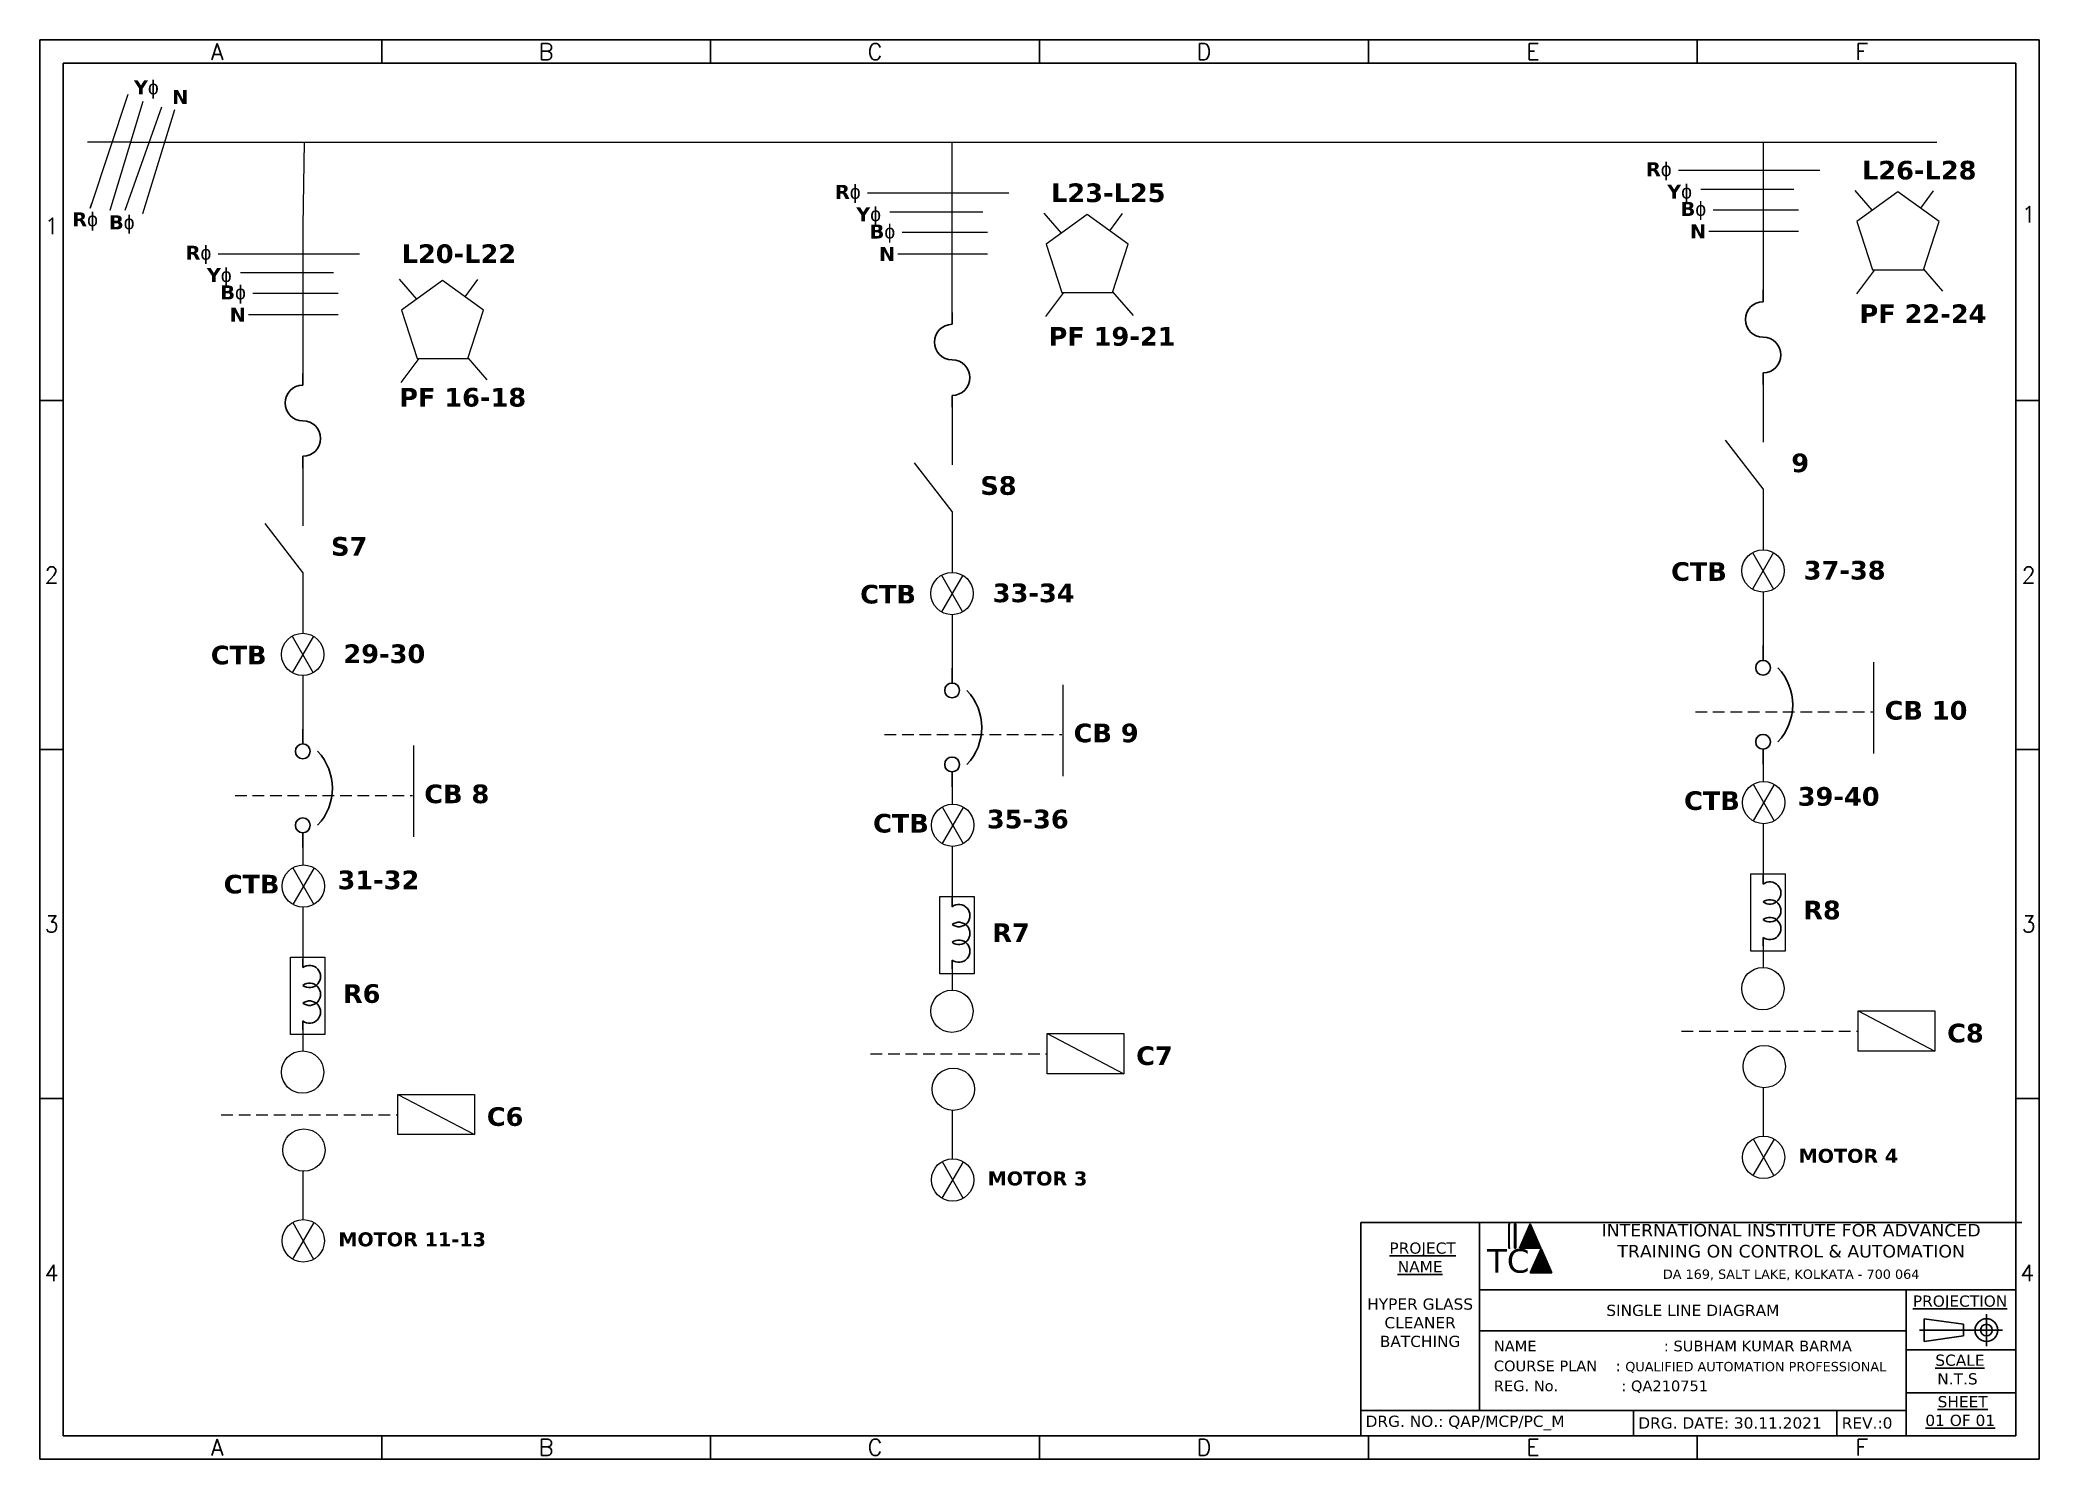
# Model space of a CAD drawing. Header units: millimetres. Extents: x 0 to 63260, y -9015 to 3579.
# Drawn here: x 11332 to 15619, y -4049 to -1006 of the extents above; entities that cross this region are included whole.
import ezdxf
from ezdxf.enums import TextEntityAlignment as Align

# ---------------------------------------------------------------- set-up
doc = ezdxf.new("R2010")
doc.units = ezdxf.units.MM
doc.header["$LTSCALE"] = 10
doc.linetypes.add('DASHED', pattern=[0.75, 0.5, -0.25])
doc.styles.add('style2', font='verdana.ttf')

msp = doc.modelspace()

# ---------------------------------------------------------------- texts
at = {"color": 140, "style": 'style2'}
msp.add_text('TC', height=50.87, dxfattribs=at).set_placement((14481.2, -3649.5), align=Align.CENTER)
at = {"color": 2, "char_height": 35, "attachment_point": 5, "style": 'style2'}
for s, insert, width in [('{\\Fromans|c0;A}', (11712.6, -1031.1), 705.35), ('{\\Fromans|c0;B}', (12417.9, -1031.1), 705.35), ('{\\Fromans|c0;C}', (13123.3, -1031.1), 705.35), ('{\\Fromans|c0;D}', (13828.6, -1031.1), 705.35), ('{\\Fromans|c0;E}', (14534, -1031.1), 705.35), ('\\pxqc;{\\Fromans|c0;F}', (15239.3, -1031.1), 705.35), ('{\\Fromans|c0;1}', (15597.4, -1380.2), 50), ('{\\Fromans|c0;1}', (11357.4, -1405.2), 50), ('{\\Fromans|c0;2}', (11357.4, -2153.5), 50), ('{\\Fromans|c0;2}', (15597.4, -2153.5), 50), ('{\\Fromans|c0;3}', (11357.4, -2901.7), 50), ('{\\Fromans|c0;3}', (15597.4, -2901.7), 50), ('{\\Fromans|c0;4}', (11357.4, -3650), 50), ('{\\Fromans|c0;4}', (15594.5, -3650), 50), ('{\\Fromans|c0;A}', (11712.6, -4024.1), 705.35), ('{\\Fromans|c0;B}', (12417.9, -4024.1), 705.35), ('{\\Fromans|c0;C}', (13123.3, -4024.1), 705.35), ('{\\Fromans|c0;D}', (13828.6, -4024.1), 705.35), ('{\\Fromans|c0;E}', (14534, -4024.1), 705.35), ('\\pxqc;{\\Fromans|c0;F}', (15239.3, -4024.1), 705.35)]:
    msp.add_mtext(s, dxfattribs=dict(at, insert=insert, width=width))
at = {"lineweight": 9, "ltscale": 5, "attachment_point": 1}
for s, width, heights, insert, char_height in [('{\\fVerdana|b1|i0|c0|p34;Y\\fISOCPEUR|b1|i0|c0|p34;ɸ}', 64.532, [0], (11534, -1092.8), 30), ('{\\fVerdana|b1|i0|c0|p34;N}', 64.532, [0], (11616, -1113.5), 30), ('{\\fVerdana|b1|i0|c0|p34;R\\fISOCPEUR|b1|i0|c0|p34;ɸ}', 64.532, [0], (14776.6, -1268.3), 30), ('{\\fVerdana|b1|i0|c0|p34;L26-L28}', 334.848, [0], (15239.9, -1265.2), 40), ('{\\fVerdana|b1|i0|c0|p34;R\\fISOCPEUR|b1|i0|c0|p34;ɸ}', 64.532, [0], (13037.4, -1316.8), 30), ('{\\fVerdana|b1|i0|c0|p34;L23-L25}', 334.848, [0], (13500.7, -1313.7), 40), ('{\\fVerdana|b1|i0|c0|p34;Y\\fISOCPEUR|b1|i0|c0|p34;ɸ}', 64.532, [0], (14822.2, -1316.1), 30), ('{\\fVerdana|b1|i0|c0|p34;Y\\fISOCPEUR|b1|i0|c0|p34;ɸ}', 64.532, [0], (13083, -1364.7), 30), ('{\\fVerdana|b1|i0|c0|p34;B\\fISOCPEUR|b1|i0|c0|p34;ɸ}', 64.532, [0], (14851, -1353.3), 30), ('{\\fVerdana|b1|i0|c0|p34;R\\fISOCPEUR|b1|i0|c0|p34;ɸ}', 64.532, [0], (11401.7, -1375.7), 30), ('{\\fVerdana|b1|i0|c0|p34;B\\fISOCPEUR|b1|i0|c0|p34;ɸ}', 64.532, [0], (11480.5, -1382.1), 30), ('{\\fVerdana|b1|i0|c0|p34;B\\fISOCPEUR|b1|i0|c0|p34;ɸ}', 64.532, [0], (13111.8, -1401.8), 30), ('{\\fVerdana|b1|i0|c0|p34;N}', 64.532, [0], (14871, -1401.2), 30), ('{\\fVerdana|b1|i0|c0|p34;R\\fISOCPEUR|b1|i0|c0|p34;ɸ}', 64.532, [0], (11644.9, -1447.4), 30), ('{\\fVerdana|b1|i0|c0|p34;L20-L22}', 334.848, [0], (12108.1, -1444.3), 40), ('{\\fVerdana|b1|i0|c0|p34;N}', 64.532, [0], (13131.8, -1449.7), 30), ('{\\fVerdana|b1|i0|c0|p34;Y\\fISOCPEUR|b1|i0|c0|p34;ɸ}', 64.532, [0], (11690.4, -1495.2), 30), ('{\\fVerdana|b1|i0|c0|p34;B\\fISOCPEUR|b1|i0|c0|p34;ɸ}', 64.532, [0], (11719.3, -1532.4), 30), ('{\\fVerdana|b1|i0|c0|p34;N}', 64.532, [0], (11739.2, -1580.3), 30), ('{\\fVerdana|b1|i0|c0|p34;PF 22-24}', 334.848, [0], (15234.4, -1573.1), 40), ('{\\fVerdana|b1|i0|c0|p34;PF 19-21}', 334.848, [0], (13495.3, -1621.6), 40), ('{\\fVerdana|b1|i0|c0|p34;PF 16-18}', 334.848, [32.2], (12102.7, -1752.2), 40), ('{\\fVerdana|b1|i0|c0|p34;9}', 125.856, [0], (15088.3, -1892.9), 40), ('{\\fVerdana|b1|i0|c0|p34;S8}', 125.856, [4.04], (13349.1, -1941.5), 40), ('{\\fVerdana|b1|i0|c0|p34;S7}', 125.856, [0], (11956.6, -2072), 40), ('{\\fVerdana|b1|i0|c0|p34;CTB}', 22.558, [0], (14830.4, -2125.9), 40), ('{\\fVerdana|b1|i0|c0|p34;37-38}', 176.818, [0], (15114.9, -2123.1), 40), ('{\\fVerdana|b1|i0|c0|p34;CTB}', 22.558, [0], (13091.3, -2174.5), 40), ('{\\fVerdana|b1|i0|c0|p34;33-34}', 176.818, [0], (13375.7, -2171.7), 40), ('{\\fVerdana|b1|i0|c0|p34;CTB}', 22.558, [0], (11698.7, -2305), 40), ('{\\fVerdana|b1|i0|c0|p34;29-30}', 176.818, [0], (11983.2, -2302.2), 40), ('{\\fVerdana|b1|i0|c0|p34;CB 10}', 216.88, [0], (15288.4, -2423.6), 40), ('{\\fVerdana|b1|i0|c0|p34;CB 9}', 216.88, [153], (13549.2, -2472.1), 40), ('{\\fVerdana|b1|i0|c0|p34;CB 8}', 216.88, [0], (12156.6, -2602.7), 40), ('{\\fVerdana|b1|i0|c0|p34;39-40}', 176.818, [0], (15102.1, -2608.1), 40), ('{\\fVerdana|b1|i0|c0|p34;35-36}', 176.818, [0], (13363, -2656.7), 40), ('{\\fVerdana|b1|i0|c0|p34;CTB}', 22.558, [0], (14858.2, -2617.2), 40), ('{\\fVerdana|b1|i0|c0|p34;CTB}', 22.558, [0], (13119, -2665.7), 40), ('{\\fVerdana|b1|i0|c0|p34;31-32}', 176.818, [0], (11970.4, -2787.2), 40), ('{\\fVerdana|b1|i0|c0|p34;CTB}', 22.558, [0], (11726.4, -2796.3), 40), ('{\\fVerdana|b1|i0|c0|p34;R8}', 22.558, [0], (15113.8, -2851.8), 40), ('{\\fVerdana|b1|i0|c0|p34;R7}', 22.558, [0], (13374.7, -2900.3), 40), ('{\\fVerdana|b1|i0|c0|p34;R6}', 22.558, [0], (11982.1, -3030.9), 40), ('{\\fVerdana|b1|i0|c0|p34;C8}', 22.558, [0], (15422.4, -3115.6), 40), ('{\\fVerdana|b1|i0|c0|p34;C7}', 22.558, [0], (13683.2, -3164.2), 40), ('{\\fVerdana|b1|i0|c0|p34;C6}', 22.558, [0], (12290.7, -3294.7), 40), ('{\\fVerdana|b1|i0|c0|p34;MOTOR 4}', 508.496, [0], (15103.9, -3383.9), 30), ('{\\fVerdana|b1|i0|c0|p34;MOTOR 3}', 508.496, [0], (13364.8, -3432.5), 30), ('{\\fVerdana|b1|i0|c0|p34;MOTOR 11-13}', 508.496, [0], (11972.2, -3563), 30)]:
    msp.add_mtext_dynamic_manual_height_columns(s, width=width, gutter_width=12.5, heights=heights, dxfattribs=dict(at, insert=insert, char_height=char_height))
at = {"color": 140, "width": 963.119, "attachment_point": 2, "style": 'style2'}
for s, insert, char_height in [('INTERNATIONAL INSTITUTE FOR ADVANCED\\PTRAINING ON CONTROL & AUTOMATION', (15087.9, -3544.9), 27), ('DA 169, SALT LAKE, KOLKATA - 700 064', (15087.9, -3642.7), 20)]:
    msp.add_mtext(s, dxfattribs=dict(at, insert=insert, char_height=char_height))
at = {"color": 211, "char_height": 24, "style": 'style2'}
for s, insert, width, attachment_point in [('\\pxqc;\\P {\\LPROJECT\\PNAME} \\P\\PHYPER GLASS CLEANER BATCHING', (14164.8, -3677), 254.85, 4), ('\\pxqc;SINGLE LINE DIAGRAM', (14877.1, -3730.5), 914.86, 5), ('\\pxqc;{\\LPROJECTION} ', (15450.1, -3713.7), 235, 5), (' {\\LSCALE} \\PN.T.S\\P ', (15444.6, -3877.4), 235, 5), (' {\\LSHEET\\P01 OF 01\\P} ', (15450.5, -3966.4), 235, 5), (' DRG. NO.: QAP/MCP/PC_M', (14164.8, -3972), 579.277, 4), (' DRG. DATE: 30.11.2021', (14749.6, -3972), 457.43, 4), (' REV.:0 ', (15185.9, -3972), 457.43, 4)]:
    msp.add_mtext(s, dxfattribs=dict(at, insert=insert, width=width, attachment_point=attachment_point))
at = {"color": 211, "insert": (14359.1, -3851.5), "char_height": 22.8, "width": 1173.883, "attachment_point": 4, "line_spacing_factor": 1.125, "style": 'style2'}
msp.add_mtext('^INAME^I^I^I: SUBHAM KUMAR BARMA\\P^ICOURSE PLAN    : {\\H0.87719x;QUALIFIED AUTOMATION PROFESSIONAL}              \\P^IREG. No.^I^I: QA210751', dxfattribs=at)

# ---------------------------------------------------------------- blocks, each defined once
blk = doc.blocks.new('Fuse')
at = {"color": 7}
for p, q in [((0, 0), (0.05, 0)), ((0.35, 0), (0.4, 0))]:
    blk.add_line(p, q, dxfattribs=at)
for centre, start, end in [((0.125, 0), 180, 0), ((0.275, 0), 0, 180)]:
    blk.add_arc(centre, 0.075, start, end, dxfattribs=at)
blk = doc.blocks.new('Circuit Breaker')
at = {"color": 7}
for p, q in [((0, 0), (0.049999, 0)), ((0.349999, 0), (0.399999, 0))]:
    blk.add_line(p, q, dxfattribs=at)
for centre in [(0.074999, 0), (0.324999, 0)]:
    blk.add_circle(centre, 0.025, dxfattribs=at)
blk.add_arc((0.199999, -0.081249), 0.18125, 46.39717, 133.6028, dxfattribs=at)
blk = doc.blocks.new('Inductor')
at = {"color": 7}
for p, q in [((0, 0), (0.05, 0)), ((0.35, 0), (0.4, 0))]:
    blk.add_line(p, q, dxfattribs=at)
for centre in [(0.1, 0.0375), (0.2, 0.0375), (0.3, 0.0375)]:
    blk.add_arc(centre, 0.0625, 323.1301, 216.8699, dxfattribs=at)

# ---------------------------------------------------------------- hatches: boundary and pattern name
h = msp.add_hatch(color=140)
h.paths.add_polyline_path([(14485.2, -3544.4), (14482.2, -3544.4), (14482.2, -3596.7), (14485.2, -3596.7)])
h.paths.add_polyline_path([(14497.5, -3544.4), (14494.5, -3544.4), (14494.5, -3596.7), (14497.5, -3596.7)])
for color, points in [(2, [(14528.1, -3544.4), (14505.1, -3596.7), (14551.1, -3596.7)]), (1, [(14551.5, -3597.7), (14528.5, -3650), (14574.5, -3650)])]:
    msp.add_hatch(color=color).paths.add_polyline_path(points)

# ---------------------------------------------------------------- linework, layer by layer
at = {"color": 6}
for p, q in [((12065.2, -1006.1), (12065.2, -1056.1)), ((12770.6, -1006.1), (12770.6, -1056.1)), ((13475.9, -1006.1), (13475.9, -1056.1)), ((14181.3, -1006.1), (14181.3, -1056.1)), ((14886.6, -1006.1), (14886.6, -1056.1)), ((11382.4, -1779.3), (11332.4, -1779.3)), ((15569.5, -1779.3), (15619.2, -1779.3)), ((11382.4, -2527.6), (11332.4, -2527.6)), ((15569.5, -2527.6), (15619.5, -2527.6)), ((11382.4, -3275.8), (11332.4, -3275.8)), ((15569.5, -3275.8), (15619.5, -3275.8)), ((12065.2, -4049.1), (12065.2, -3999.1)), ((12770.6, -4049.1), (12770.6, -3999.1)), ((13475.9, -4049.1), (13475.9, -3999.1)), ((14181.3, -4049.1), (14181.3, -3999.1)), ((14886.6, -4049.1), (14886.6, -3999.1))]:
    msp.add_line(p, q, dxfattribs=at)
at = {"lineweight": 9, "ltscale": 5}
for p, q in [((11521.1, -1122.7), (11440.1, -1366.5)), ((11553.2, -1138.3), (11482.3, -1372.1)), ((11593.2, -1150.4), (11514.4, -1372.1)), ((11620.9, -1156), (11552.1, -1378.7)), ((11593.2, -1150.4), (11593.2, -1150.4)), ((11526.3, -1225.2), (11434.1, -1225.2)), ((11526.3, -1225.2), (15400.1, -1225.2)), ((11899, -1225.2), (11896.2, -1404.3)), ((12927.3, -1225.2), (12927.3, -1225.2)), ((13115.3, -1225.2), (13115.3, -1225.2)), ((13288.7, -1590.4), (13288.7, -1225.2)), ((15027.9, -1225.2), (15027.9, -1567.3)), ((14846, -1285.5), (15149.5, -1285.5)), ((14894, -1325.8), (15093.8, -1325.8)), ((11440.1, -1366.5), (11443.5, -1356.2)), ((13106.8, -1334.1), (13410.4, -1334.1)), ((14920.9, -1370), (15103.4, -1370)), ((15224.4, -1329.1), (15261.6, -1371.7)), ((15392.6, -1329.8), (15365.2, -1366.5)), ((11482.3, -1372.1), (11482.3, -1372.1)), ((11552.1, -1378.7), (11552.1, -1378.7)), ((11896.2, -1404.3), (11896.2, -1746.4)), ((13154.9, -1374.4), (13354.7, -1374.4)), ((13485.2, -1377.6), (13522.5, -1420.3)), ((13653.4, -1378.3), (13626.1, -1415.1)), ((13181.7, -1418.5), (13364.3, -1418.5)), ((14911.3, -1416), (15103.4, -1416)), ((11714.3, -1464.6), (12017.8, -1464.6)), ((13172.1, -1464.6), (13364.3, -1464.6)), ((15266.7, -1498.8), (15228.1, -1550.7)), ((15371.7, -1497.9), (15412.4, -1544.5)), ((11762.3, -1504.9), (11962.1, -1504.9)), ((12102.7, -1519.2), (12139.9, -1561.9)), ((12270.9, -1519.9), (12243.5, -1556.6)), ((11789.2, -1549.1), (11971.7, -1549.1)), ((13527.6, -1547.4), (13489, -1599.3)), ((13632.5, -1546.4), (13676.8, -1597.1)), ((11779.6, -1595.1), (11971.7, -1595.1)), ((13676.8, -1597.1), (13676.8, -1597.1)), ((15027.9, -1643.5), (15027.9, -1643.5)), ((12145.1, -1689), (12106.4, -1740.8)), ((12250, -1688), (12290.7, -1734.6)), ((13288.7, -1692), (13288.7, -1692)), ((15027.9, -1745.1), (15027.9, -1868.7)), ((13288.7, -1793.6), (13288.7, -1917.2)), ((11896.2, -1822.6), (11896.2, -1822.6)), ((15027.9, -1968.9), (14946.9, -1864.2)), ((15027.9, -1868.7), (15027.9, -1868.7)), ((11896.2, -1924.2), (11896.2, -2047.8)), ((13288.7, -2017.4), (13207.7, -1912.7)), ((13288.7, -1917.2), (13288.7, -1917.2)), ((15027.9, -1968.9), (15027.9, -2099.2)), ((11896.2, -2147.9), (11815.1, -2043.3)), ((11896.2, -2047.8), (11896.2, -2047.8)), ((13288.7, -2017.4), (13288.7, -2147.8)), ((15050.4, -2105.4), (15004.7, -2183.8)), ((15005.3, -2105.1), (15049.8, -2184.1)), ((11896.2, -2147.9), (11896.2, -2278.3)), ((13311.2, -2154), (13265.5, -2232.3)), ((13266.1, -2153.6), (13310.6, -2232.7)), ((15027.9, -2144), (15027.9, -2145.3)), ((13288.7, -2192.5), (13288.7, -2193.8)), ((15027.9, -2189.9), (15027.9, -2336.5)), ((13288.7, -2238.5), (13288.7, -2385)), ((11918.7, -2284.5), (11872.9, -2362.9)), ((11873.5, -2284.2), (11918.1, -2363.2)), ((11896.2, -2323.1), (11896.2, -2324.4)), ((15264.8, -2340.1), (15264.8, -2536)), ((11896.2, -2369), (11896.2, -2515.6)), ((13525.7, -2388.6), (13525.7, -2584.5)), ((12133.1, -2519.2), (12133.1, -2715.1)), ((15027.9, -2527), (15027.9, -2596.1)), ((13288.7, -2575.5), (13288.7, -2644.6)), ((15051.8, -2602.3), (15006.1, -2680.6)), ((15006.7, -2601.9), (15051.2, -2680.9)), ((13312.7, -2650.8), (13266.9, -2729.1)), ((13267.5, -2650.5), (13312.1, -2729.5)), ((15027.9, -2639.5), (15027.9, -2643.2)), ((13288.7, -2688.1), (13288.7, -2691.8)), ((15027.9, -2686.8), (15027.9, -2816.2)), ((11896.2, -2706.1), (11896.2, -2775.2)), ((13288.7, -2735.3), (13288.7, -2864.7)), ((11920.1, -2781.4), (11874.4, -2859.7)), ((11875, -2781), (11919.5, -2860)), ((11896.2, -2818.6), (11896.2, -2822.3)), ((11896.2, -2865.9), (11896.2, -2995.3)), ((15027.9, -2854.3), (15027.9, -2854.4)), ((13288.7, -2902.8), (13288.7, -2903)), ((15027.9, -2892.4), (15027.9, -2892.5)), ((13288.7, -2940.9), (13288.7, -2941.1)), ((15027.9, -2930.6), (15027.9, -2995)), ((13288.7, -2979.2), (13288.7, -3043.5)), ((11896.2, -3033.4), (11896.2, -3033.5)), ((11896.2, -3071.5), (11896.2, -3071.6)), ((11896.2, -3109.7), (11896.2, -3174.1)), ((15231.9, -3088.3), (15396.1, -3174.3)), ((13492.7, -3136.9), (13657, -3222.8)), ((15027.9, -3252.8), (15027.9, -3257.3)), ((15027.9, -3257.3), (15027.9, -3356.7)), ((12100.1, -3267.4), (12264.4, -3353.4)), ((13288.7, -3301.3), (13288.7, -3305.9)), ((13288.7, -3305.9), (13288.7, -3405.3)), ((15051.6, -3362.9), (15005.9, -3441.2)), ((15006.5, -3362.6), (15051, -3441.6)), ((13312.5, -3411.5), (13266.7, -3489.8)), ((13267.4, -3411.1), (13311.9, -3490.1)), ((11896.2, -3431.9), (11896.2, -3436.4)), ((11896.2, -3436.4), (11896.2, -3535.8)), ((11919.9, -3542), (11874.2, -3620.3)), ((11874.8, -3541.7), (11919.3, -3620.7))]:
    msp.add_line(p, q, dxfattribs=at)
at = {"linetype": 'DASHED', "lineweight": 9, "ltscale": 5}
for p, q in [((14882.8, -2446.9), (15262.9, -2446.9)), ((13143.6, -2495.5), (13523.7, -2495.5)), ((11751, -2626), (12131.2, -2626)), ((14852.9, -3131.6), (15231.9, -3131.6)), ((13113.8, -3180.2), (13492.7, -3180.2)), ((11721.2, -3310.7), (12100.1, -3310.7))]:
    msp.add_line(p, q, dxfattribs=at)
at = {"color": 84}
for p, q in [((14164.8, -3542.1), (14164.8, -3999.1)), ((14164.8, -3542.1), (15582.8, -3542.1)), ((14419.6, -3542.1), (14419.6, -3944.9)), ((15569.5, -3518.2), (15569.5, -3999.1)), ((14419.6, -3686.6), (15569.5, -3686.6)), ((15334.5, -3686.6), (15334.5, -3999.1)), ((14419.6, -3774.4), (15334.5, -3774.4)), ((15334.5, -3815.1), (15569.5, -3815.1)), ((15334.5, -3907.1), (15569.5, -3907.1)), ((14164.8, -3944.9), (15334.5, -3944.9)), ((14749.6, -3944.9), (14749.6, -3999.1)), ((15185.9, -3944.9), (15185.9, -3999.1)), ((14164.8, -3999.1), (15569.5, -3999.1))]:
    msp.add_line(p, q, dxfattribs=at)
at = {"color": 140}
for p, q in [((14485.2, -3544.4), (14482.2, -3544.4)), ((14482.2, -3596.7), (14482.2, -3544.4)), ((14497.5, -3544.4), (14494.5, -3544.4)), ((14494.5, -3596.7), (14494.5, -3544.4)), ((14497.5, -3596.7), (14497.5, -3544.4))]:
    msp.add_line(p, q, dxfattribs=at)
at = {"color": 2}
for p, q in [((14505.1, -3596.7), (14528.1, -3544.4)), ((14551.1, -3596.7), (14528.1, -3544.4)), ((14505.1, -3596.7), (14551.1, -3596.7))]:
    msp.add_line(p, q, dxfattribs=at)
at = {"color": 4}
for p, q in [((14482.2, -3596.7), (14485.2, -3596.7)), ((14494.5, -3596.7), (14497.5, -3596.7))]:
    msp.add_line(p, q, dxfattribs=at)
at = {"color": 1}
for p, q in [((14528.5, -3650), (14551.5, -3597.7)), ((14551.5, -3597.7), (14574.5, -3650)), ((14528.5, -3650), (14574.5, -3650))]:
    msp.add_line(p, q, dxfattribs=at)
at = {"color": 160}
for p, q in [((15363, -3772.6), (15541, -3772.6)), ((15373, -3748.3), (15457.3, -3760.1)), ((15506.7, -3738.3), (15506.7, -3806.9)), ((15373, -3796.9), (15457.3, -3785.1))]:
    msp.add_line(p, q, dxfattribs=at)
at = {"color": 240}
for points in [[(11332.4, -1006.1), (15619.5, -1006.1), (15619.5, -4049.1), (11332.4, -4049.1)], [(11382.4, -1056.1), (15569.5, -1056.1), (15569.5, -3999.1), (11382.4, -3999.1)]]:
    msp.add_lwpolyline(points, close=True, dxfattribs=at)
at = {"lineweight": 9, "ltscale": 5}
for points in [[(15317, -1331.5), (15229, -1395.4), (15262.6, -1498.8), (15371.4, -1498.8), (15405, -1395.4)], [(13577.9, -1380), (13489.9, -1444), (13523.5, -1547.4), (13632.2, -1547.4), (13665.8, -1444)], [(12195.3, -1521.6), (12107.4, -1585.5), (12141, -1689), (12249.7, -1689), (12283.3, -1585.5)], [(15001.2, -2794.1), (15075.3, -2794.1), (15075.3, -2959.9), (15001.2, -2959.9)], [(13262, -2842.7), (13336.1, -2842.7), (13336.1, -3008.4), (13262, -3008.4)], [(11869.4, -2973.2), (11943.5, -2973.2), (11943.5, -3139), (11869.4, -3139)], [(15231.9, -3088.3), (15396.1, -3088.3), (15396.1, -3174.3), (15231.9, -3174.3)], [(13492.7, -3136.9), (13657, -3136.9), (13657, -3222.8), (13492.7, -3222.8)], [(12100.1, -3267.4), (12264.4, -3267.4), (12264.4, -3353.4), (12100.1, -3353.4)]]:
    msp.add_lwpolyline(points, close=True, dxfattribs=at)
at = {"color": 160}
for points in [[(15373, -3796.9), (15373, -3748.3)], [(15457.3, -3760.1), (15457.3, -3785.1)]]:
    msp.add_lwpolyline(points, dxfattribs=at)
at = {"lineweight": 9, "ltscale": 5}
for centre in [(15027.5, -2144.6), (13288.4, -2193.1), (11895.8, -2323.7), (15029, -2641.4), (13289.8, -2690), (11897.2, -2820.5), (15027.2, -3040.3), (13288.1, -3088.9), (15030.1, -3207.5), (11895.5, -3219.4), (13291, -3256), (11898.4, -3386.6), (15028.8, -3402.1), (13289.6, -3450.6), (11897, -3581.2)]:
    msp.add_circle(centre, 45.4, dxfattribs=at)
at = {"color": 160}
for radius in [24.3, 12.5]:
    msp.add_circle((15506.7, -3772.6), radius, dxfattribs=at)

# ---------------------------------------------------------------- block references
at = {"lineweight": 9, "ltscale": 5, "rotation": 270}
for name, p, xscale, yscale, zscale in [('Fuse', (15027.9, -1541.9), 508, 508, 508), ('Fuse', (13288.7, -1590.4), 508, 508, 508), ('Fuse', (11896.2, -1721), 508, 508, 508), ('Circuit Breaker', (15027.7, -2304.7), 635, 635, 635), ('Circuit Breaker', (13288.5, -2353.3), 635, 635, 635), ('Circuit Breaker', (11896, -2483.8), 635, 635, 635), ('Inductor', (15027.8, -2797.2), 381, 381, 381), ('Inductor', (13288.7, -2845.7), 381, 381, 381), ('Inductor', (11896.1, -2976.3), 381, 381, 381)]:
    msp.add_blockref(name, p, dxfattribs=dict(at, xscale=xscale, yscale=yscale, zscale=zscale))

msp.set_redraw_order([(e.dxf.handle, doc.entitydb.next_handle()) for e in msp.query("TEXT MTEXT ATTDEF DIMENSION ARC_DIMENSION")])  # texts and dimensions are drawn at this point

doc.saveas('drawing.dxf')
